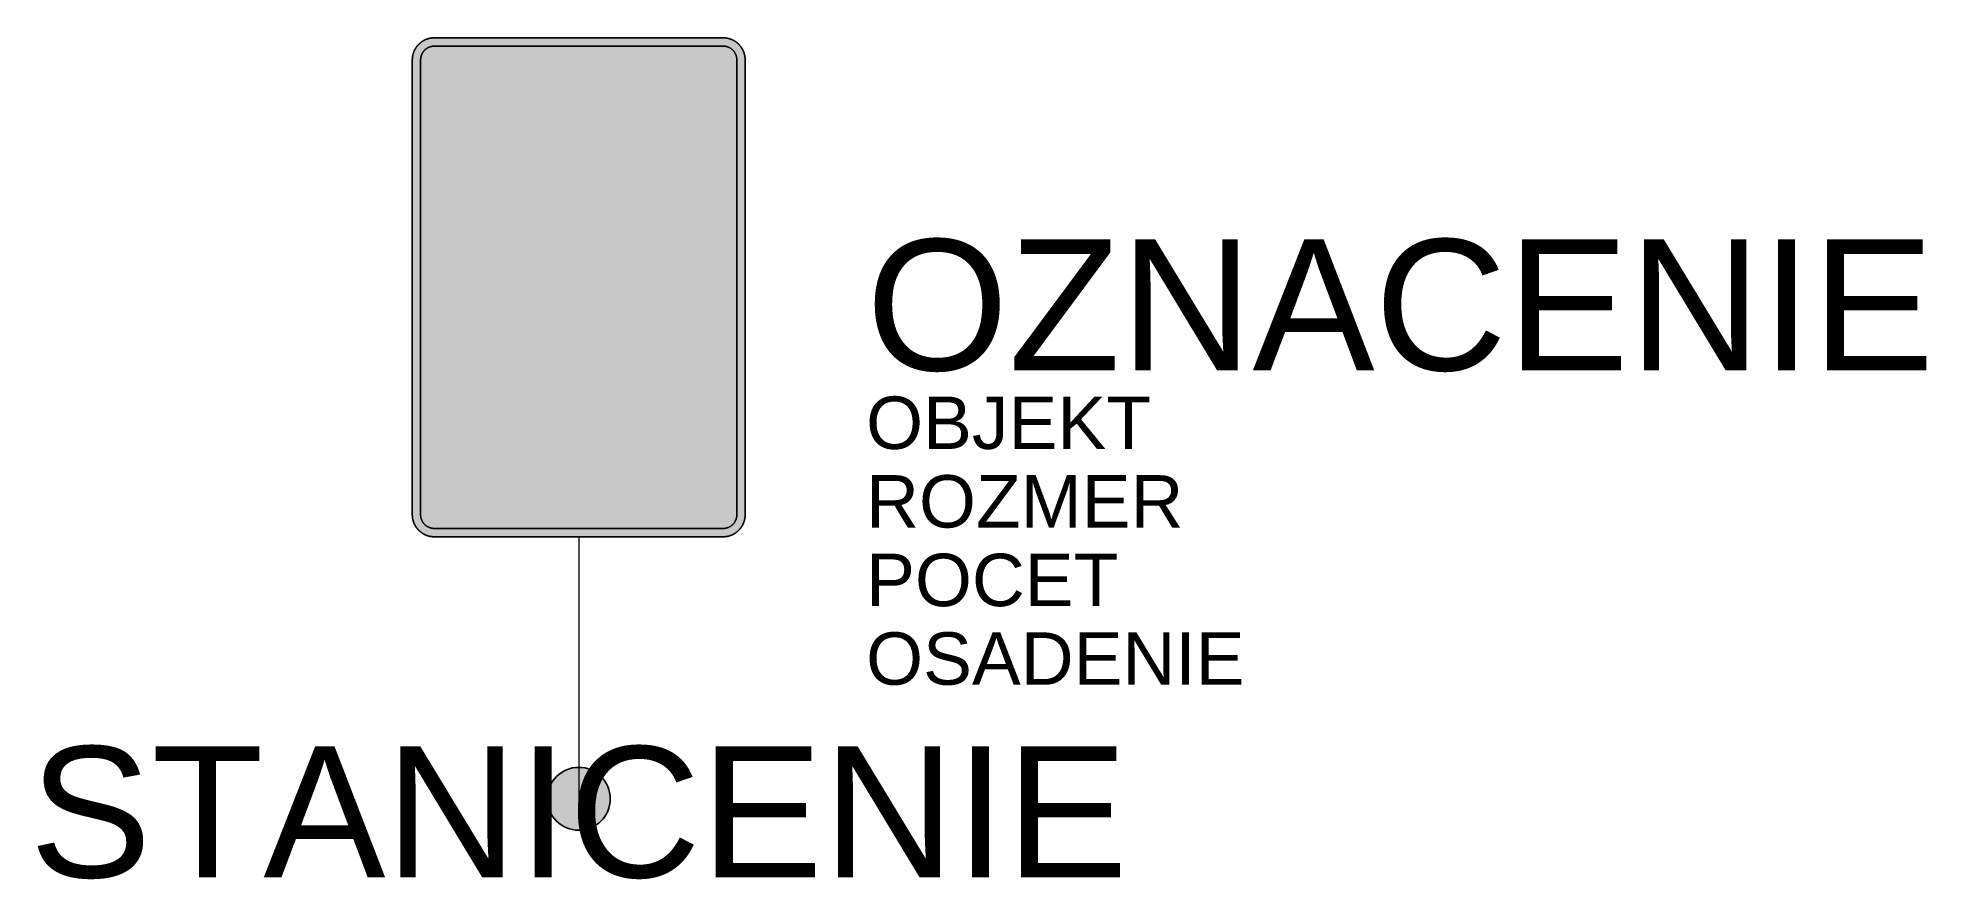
# Model space of a CAD drawing. Header units: metres. Extents: x -10.3 to 25.7, y -1.5 to 14.5.
import ezdxf
from ezdxf.enums import TextEntityAlignment as Align

# ---------------------------------------------------------------- set-up
doc = ezdxf.new("R2010")
doc.units = ezdxf.units.M
doc.layers.get('Defpoints').update_dxf_attribs({"color": 140, "lineweight": 5})
doc.styles.get("Standard").update_dxf_attribs({"font": 'arial.ttf'})

msp = doc.modelspace()

# ---------------------------------------------------------------- hatches: boundary and pattern name
at = {"true_color": 0xf1efea}
msp.add_hatch(color=7, dxfattribs=at).paths.add_polyline_path([(-2.752, 5), (-2.757, 5), (-2.762, 5), (-2.767, 5), (-2.773, 5), (-2.778, 5.001), (-2.783, 5.001), (-2.788, 5.002), (-2.793, 5.002), (-2.799, 5.003), (-2.804, 5.003), (-2.809, 5.004), (-2.814, 5.005), (-2.819, 5.005), (-2.824, 5.006), (-2.83, 5.007), (-2.835, 5.008), (-2.84, 5.009), (-2.845, 5.01), (-2.85, 5.012), (-2.855, 5.013), (-2.86, 5.014), (-2.865, 5.015), (-2.87, 5.017), (-2.875, 5.018), (-2.88, 5.02), (-2.885, 5.021), (-2.89, 5.023), (-2.894, 5.025), (-2.899, 5.027), (-2.904, 5.028), (-2.909, 5.03), (-2.914, 5.032), (-2.918, 5.034), (-2.923, 5.036), (-2.928, 5.038), (-2.933, 5.041), (-2.937, 5.043), (-2.942, 5.045), (-2.946, 5.047), (-2.951, 5.05), (-2.956, 5.052), (-2.96, 5.055), (-2.965, 5.057), (-2.969, 5.06), (-2.973, 5.063), (-2.978, 5.065), (-2.982, 5.068), (-2.987, 5.071), (-2.991, 5.074), (-2.995, 5.077), (-2.999, 5.08), (-3.004, 5.083), (-3.008, 5.086), (-3.012, 5.089), (-3.016, 5.093), (-3.02, 5.096), (-3.024, 5.099), (-3.028, 5.103), (-3.032, 5.106), (-3.036, 5.109), (-3.04, 5.113), (-3.044, 5.117), (-3.047, 5.12), (-3.051, 5.124), (-3.055, 5.128), (-3.058, 5.131), (-3.062, 5.135), (-3.065, 5.139), (-3.069, 5.143), (-3.072, 5.147), (-3.076, 5.151), (-3.079, 5.155), (-3.082, 5.159), (-3.086, 5.163), (-3.089, 5.167), (-3.092, 5.171), (-3.095, 5.176), (-3.098, 5.18), (-3.101, 5.184), (-3.104, 5.188), (-3.107, 5.193), (-3.109, 5.197), (-3.112, 5.201), (-3.115, 5.206), (-3.118, 5.21), (-3.12, 5.215), (-3.123, 5.219), (-3.125, 5.224), (-3.128, 5.229), (-3.13, 5.233), (-3.132, 5.238), (-3.134, 5.242), (-3.137, 5.247), (-3.139, 5.252), (-3.141, 5.256), (-3.143, 5.261), (-3.145, 5.266), (-3.147, 5.271), (-3.148, 5.276), (-3.15, 5.281), (-3.152, 5.285), (-3.154, 5.29), (-3.155, 5.295), (-3.157, 5.3), (-3.158, 5.305), (-3.16, 5.31), (-3.161, 5.315), (-3.162, 5.32), (-3.164, 5.325), (-3.165, 5.33), (-3.166, 5.335), (-3.167, 5.34), (-3.168, 5.345), (-3.169, 5.351), (-3.17, 5.356), (-3.17, 5.361), (-3.171, 5.366), (-3.172, 5.371), (-3.172, 5.376), (-3.173, 5.381), (-3.173, 5.387), (-3.174, 5.392), (-3.174, 5.397), (-3.174, 5.402), (-3.175, 5.408), (-3.175, 5.413), (-3.175, 5.418), (-3.175, 5.423), (-3.175, 14.102), (-3.175, 14.107), (-3.175, 14.112), (-3.175, 14.117), (-3.174, 14.123), (-3.174, 14.128), (-3.174, 14.133), (-3.173, 14.138), (-3.173, 14.143), (-3.172, 14.149), (-3.172, 14.154), (-3.171, 14.159), (-3.17, 14.164), (-3.17, 14.169), (-3.169, 14.174), (-3.168, 14.18), (-3.167, 14.185), (-3.166, 14.19), (-3.165, 14.195), (-3.164, 14.2), (-3.162, 14.205), (-3.161, 14.21), (-3.16, 14.215), (-3.158, 14.22), (-3.157, 14.225), (-3.155, 14.23), (-3.154, 14.235), (-3.152, 14.239), (-3.15, 14.244), (-3.148, 14.249), (-3.147, 14.254), (-3.145, 14.259), (-3.143, 14.264), (-3.141, 14.268), (-3.139, 14.273), (-3.137, 14.278), (-3.134, 14.282), (-3.132, 14.287), (-3.13, 14.292), (-3.128, 14.296), (-3.125, 14.301), (-3.123, 14.305), (-3.12, 14.31), (-3.118, 14.315), (-3.115, 14.319), (-3.112, 14.323), (-3.109, 14.328), (-3.107, 14.332), (-3.104, 14.336), (-3.101, 14.341), (-3.098, 14.345), (-3.095, 14.349), (-3.092, 14.353), (-3.089, 14.358), (-3.086, 14.362), (-3.082, 14.366), (-3.079, 14.37), (-3.076, 14.374), (-3.072, 14.378), (-3.069, 14.382), (-3.065, 14.386), (-3.062, 14.39), (-3.058, 14.393), (-3.055, 14.397), (-3.051, 14.401), (-3.047, 14.405), (-3.044, 14.408), (-3.04, 14.412), (-3.036, 14.415), (-3.032, 14.419), (-3.028, 14.422), (-3.024, 14.426), (-3.02, 14.429), (-3.016, 14.432), (-3.012, 14.436), (-3.008, 14.439), (-3.004, 14.442), (-2.999, 14.445), (-2.995, 14.448), (-2.991, 14.451), (-2.987, 14.454), (-2.982, 14.457), (-2.978, 14.459), (-2.973, 14.462), (-2.969, 14.465), (-2.965, 14.468), (-2.96, 14.47), (-2.956, 14.473), (-2.951, 14.475), (-2.946, 14.478), (-2.942, 14.48), (-2.937, 14.482), (-2.933, 14.484), (-2.928, 14.487), (-2.923, 14.489), (-2.918, 14.491), (-2.914, 14.493), (-2.909, 14.495), (-2.904, 14.497), (-2.899, 14.498), (-2.894, 14.5), (-2.89, 14.502), (-2.885, 14.504), (-2.88, 14.505), (-2.875, 14.507), (-2.87, 14.508), (-2.865, 14.51), (-2.86, 14.511), (-2.855, 14.512), (-2.85, 14.513), (-2.845, 14.515), (-2.84, 14.516), (-2.835, 14.517), (-2.83, 14.518), (-2.824, 14.519), (-2.819, 14.52), (-2.814, 14.52), (-2.809, 14.521), (-2.804, 14.522), (-2.799, 14.522), (-2.793, 14.523), (-2.788, 14.523), (-2.783, 14.524), (-2.778, 14.524), (-2.773, 14.524), (-2.767, 14.525), (-2.762, 14.525), (-2.757, 14.525), (-2.752, 14.525), (2.752, 14.525), (2.757, 14.525), (2.762, 14.525), (2.767, 14.525), (2.773, 14.524), (2.778, 14.524), (2.783, 14.524), (2.788, 14.523), (2.793, 14.523), (2.799, 14.522), (2.804, 14.522), (2.809, 14.521), (2.814, 14.52), (2.819, 14.52), (2.824, 14.519), (2.83, 14.518), (2.835, 14.517), (2.84, 14.516), (2.845, 14.515), (2.85, 14.513), (2.855, 14.512), (2.86, 14.511), (2.865, 14.51), (2.87, 14.508), (2.875, 14.507), (2.88, 14.505), (2.885, 14.504), (2.89, 14.502), (2.894, 14.5), (2.899, 14.498), (2.904, 14.497), (2.909, 14.495), (2.914, 14.493), (2.918, 14.491), (2.923, 14.489), (2.928, 14.487), (2.933, 14.484), (2.937, 14.482), (2.942, 14.48), (2.946, 14.478), (2.951, 14.475), (2.956, 14.473), (2.96, 14.47), (2.965, 14.468), (2.969, 14.465), (2.973, 14.462), (2.978, 14.459), (2.982, 14.457), (2.987, 14.454), (2.991, 14.451), (2.995, 14.448), (2.999, 14.445), (3.003, 14.442), (3.008, 14.439), (3.012, 14.436), (3.016, 14.432), (3.02, 14.429), (3.024, 14.426), (3.028, 14.422), (3.032, 14.419), (3.036, 14.415), (3.04, 14.412), (3.043, 14.408), (3.047, 14.405), (3.051, 14.401), (3.055, 14.397), (3.058, 14.393), (3.062, 14.39), (3.065, 14.386), (3.069, 14.382), (3.072, 14.378), (3.076, 14.374), (3.079, 14.37), (3.082, 14.366), (3.086, 14.362), (3.089, 14.358), (3.092, 14.353), (3.095, 14.349), (3.098, 14.345), (3.101, 14.341), (3.104, 14.336), (3.107, 14.332), (3.109, 14.328), (3.112, 14.323), (3.115, 14.319), (3.118, 14.315), (3.12, 14.31), (3.123, 14.305), (3.125, 14.301), (3.128, 14.296), (3.13, 14.292), (3.132, 14.287), (3.134, 14.282), (3.137, 14.278), (3.139, 14.273), (3.141, 14.268), (3.143, 14.264), (3.145, 14.259), (3.147, 14.254), (3.148, 14.249), (3.15, 14.244), (3.152, 14.239), (3.154, 14.235), (3.155, 14.23), (3.157, 14.225), (3.158, 14.22), (3.16, 14.215), (3.161, 14.21), (3.162, 14.205), (3.163, 14.2), (3.165, 14.195), (3.166, 14.19), (3.167, 14.185), (3.168, 14.18), (3.169, 14.174), (3.17, 14.169), (3.17, 14.164), (3.171, 14.159), (3.172, 14.154), (3.172, 14.149), (3.173, 14.143), (3.173, 14.138), (3.174, 14.133), (3.174, 14.128), (3.174, 14.123), (3.175, 14.117), (3.175, 14.112), (3.175, 14.107), (3.175, 14.102), (3.175, 5.423), (3.175, 5.418), (3.175, 5.413), (3.175, 5.408), (3.174, 5.402), (3.174, 5.397), (3.174, 5.392), (3.173, 5.387), (3.173, 5.381), (3.172, 5.376), (3.172, 5.371), (3.171, 5.366), (3.17, 5.361), (3.17, 5.356), (3.169, 5.351), (3.168, 5.345), (3.167, 5.34), (3.166, 5.335), (3.165, 5.33), (3.163, 5.325), (3.162, 5.32), (3.161, 5.315), (3.16, 5.31), (3.158, 5.305), (3.157, 5.3), (3.155, 5.295), (3.154, 5.29), (3.152, 5.285), (3.15, 5.281), (3.148, 5.276), (3.147, 5.271), (3.145, 5.266), (3.143, 5.261), (3.141, 5.256), (3.139, 5.252), (3.137, 5.247), (3.134, 5.242), (3.132, 5.238), (3.13, 5.233), (3.128, 5.229), (3.125, 5.224), (3.123, 5.219), (3.12, 5.215), (3.118, 5.21), (3.115, 5.206), (3.112, 5.201), (3.109, 5.197), (3.107, 5.193), (3.104, 5.188), (3.101, 5.184), (3.098, 5.18), (3.095, 5.176), (3.092, 5.171), (3.089, 5.167), (3.086, 5.163), (3.082, 5.159), (3.079, 5.155), (3.076, 5.151), (3.072, 5.147), (3.069, 5.143), (3.065, 5.139), (3.062, 5.135), (3.058, 5.131), (3.055, 5.128), (3.051, 5.124), (3.047, 5.12), (3.043, 5.117), (3.04, 5.113), (3.036, 5.109), (3.032, 5.106), (3.028, 5.103), (3.024, 5.099), (3.02, 5.096), (3.016, 5.093), (3.012, 5.089), (3.008, 5.086), (3.003, 5.083), (2.999, 5.08), (2.995, 5.077), (2.991, 5.074), (2.987, 5.071), (2.982, 5.068), (2.978, 5.065), (2.973, 5.063), (2.969, 5.06), (2.965, 5.057), (2.96, 5.055), (2.956, 5.052), (2.951, 5.05), (2.946, 5.047), (2.942, 5.045), (2.937, 5.043), (2.933, 5.041), (2.928, 5.038), (2.923, 5.036), (2.918, 5.034), (2.914, 5.032), (2.909, 5.03), (2.904, 5.028), (2.899, 5.027), (2.894, 5.025), (2.89, 5.023), (2.885, 5.021), (2.88, 5.02), (2.875, 5.018), (2.87, 5.017), (2.865, 5.015), (2.86, 5.014), (2.855, 5.013), (2.85, 5.012), (2.845, 5.01), (2.84, 5.009), (2.835, 5.008), (2.83, 5.007), (2.824, 5.006), (2.819, 5.005), (2.814, 5.005), (2.809, 5.004), (2.804, 5.003), (2.799, 5.003), (2.793, 5.002), (2.788, 5.002), (2.783, 5.001), (2.778, 5.001), (2.773, 5), (2.767, 5), (2.762, 5), (2.757, 5), (2.752, 5)])
at = {"true_color": 0x9b9b9b}
msp.add_hatch(color=253, dxfattribs=at).paths.add_polyline_path([(-2.752, 5.159), (-2.759, 5.159), (-2.765, 5.159), (-2.772, 5.159), (-2.779, 5.16), (-2.785, 5.161), (-2.792, 5.162), (-2.799, 5.163), (-2.805, 5.164), (-2.811, 5.166), (-2.818, 5.167), (-2.824, 5.169), (-2.83, 5.171), (-2.837, 5.173), (-2.843, 5.175), (-2.849, 5.177), (-2.855, 5.18), (-2.861, 5.182), (-2.866, 5.185), (-2.872, 5.188), (-2.878, 5.191), (-2.883, 5.194), (-2.889, 5.197), (-2.894, 5.2), (-2.9, 5.204), (-2.905, 5.207), (-2.91, 5.211), (-2.915, 5.215), (-2.92, 5.219), (-2.925, 5.223), (-2.93, 5.227), (-2.934, 5.232), (-2.939, 5.236), (-2.943, 5.241), (-2.947, 5.245), (-2.952, 5.25), (-2.956, 5.255), (-2.96, 5.26), (-2.964, 5.265), (-2.967, 5.27), (-2.971, 5.275), (-2.975, 5.281), (-2.978, 5.286), (-2.981, 5.292), (-2.984, 5.297), (-2.987, 5.303), (-2.99, 5.309), (-2.993, 5.314), (-2.996, 5.32), (-2.998, 5.326), (-3, 5.332), (-3.002, 5.338), (-3.004, 5.345), (-3.006, 5.351), (-3.008, 5.357), (-3.01, 5.364), (-3.011, 5.37), (-3.012, 5.376), (-3.013, 5.383), (-3.014, 5.39), (-3.015, 5.396), (-3.015, 5.403), (-3.016, 5.41), (-3.016, 5.417), (-3.016, 5.423), (-3.016, 14.102), (-3.016, 14.108), (-3.016, 14.115), (-3.015, 14.122), (-3.015, 14.129), (-3.014, 14.135), (-3.013, 14.142), (-3.012, 14.148), (-3.011, 14.155), (-3.01, 14.161), (-3.008, 14.168), (-3.006, 14.174), (-3.004, 14.18), (-3.002, 14.187), (-3, 14.193), (-2.998, 14.199), (-2.996, 14.205), (-2.993, 14.211), (-2.99, 14.216), (-2.987, 14.222), (-2.984, 14.228), (-2.981, 14.233), (-2.978, 14.239), (-2.975, 14.244), (-2.971, 14.25), (-2.967, 14.255), (-2.964, 14.26), (-2.96, 14.265), (-2.956, 14.27), (-2.952, 14.275), (-2.947, 14.28), (-2.943, 14.284), (-2.939, 14.289), (-2.934, 14.293), (-2.93, 14.297), (-2.925, 14.302), (-2.92, 14.306), (-2.915, 14.31), (-2.91, 14.314), (-2.905, 14.317), (-2.9, 14.321), (-2.894, 14.325), (-2.889, 14.328), (-2.883, 14.331), (-2.878, 14.334), (-2.872, 14.337), (-2.866, 14.34), (-2.861, 14.343), (-2.855, 14.345), (-2.849, 14.348), (-2.843, 14.35), (-2.837, 14.352), (-2.83, 14.354), (-2.824, 14.356), (-2.818, 14.358), (-2.811, 14.359), (-2.805, 14.361), (-2.799, 14.362), (-2.792, 14.363), (-2.785, 14.364), (-2.779, 14.365), (-2.772, 14.365), (-2.765, 14.366), (-2.759, 14.366), (-2.752, 14.366), (2.752, 14.366), (2.758, 14.366), (2.765, 14.366), (2.772, 14.365), (2.779, 14.365), (2.785, 14.364), (2.792, 14.363), (2.799, 14.362), (2.805, 14.361), (2.811, 14.359), (2.818, 14.358), (2.824, 14.356), (2.83, 14.354), (2.837, 14.352), (2.843, 14.35), (2.849, 14.348), (2.855, 14.345), (2.861, 14.343), (2.866, 14.34), (2.872, 14.337), (2.878, 14.334), (2.883, 14.331), (2.889, 14.328), (2.894, 14.325), (2.9, 14.321), (2.905, 14.317), (2.91, 14.314), (2.915, 14.31), (2.92, 14.306), (2.925, 14.302), (2.93, 14.297), (2.934, 14.293), (2.939, 14.289), (2.943, 14.284), (2.947, 14.28), (2.952, 14.275), (2.956, 14.27), (2.96, 14.265), (2.964, 14.26), (2.967, 14.255), (2.971, 14.25), (2.975, 14.244), (2.978, 14.239), (2.981, 14.233), (2.984, 14.228), (2.987, 14.222), (2.99, 14.216), (2.993, 14.211), (2.995, 14.205), (2.998, 14.199), (3, 14.193), (3.002, 14.187), (3.004, 14.18), (3.006, 14.174), (3.008, 14.168), (3.009, 14.161), (3.011, 14.155), (3.012, 14.148), (3.013, 14.142), (3.014, 14.135), (3.015, 14.129), (3.015, 14.122), (3.016, 14.115), (3.016, 14.108), (3.016, 14.102), (3.016, 5.423), (3.016, 5.417), (3.016, 5.41), (3.015, 5.403), (3.015, 5.396), (3.014, 5.39), (3.013, 5.383), (3.012, 5.376), (3.011, 5.37), (3.009, 5.364), (3.008, 5.357), (3.006, 5.351), (3.004, 5.345), (3.002, 5.338), (3, 5.332), (2.998, 5.326), (2.995, 5.32), (2.993, 5.314), (2.99, 5.309), (2.987, 5.303), (2.984, 5.297), (2.981, 5.292), (2.978, 5.286), (2.975, 5.281), (2.971, 5.275), (2.967, 5.27), (2.964, 5.265), (2.96, 5.26), (2.956, 5.255), (2.952, 5.25), (2.947, 5.245), (2.943, 5.241), (2.939, 5.236), (2.934, 5.232), (2.93, 5.227), (2.925, 5.223), (2.92, 5.219), (2.915, 5.215), (2.91, 5.211), (2.905, 5.207), (2.9, 5.204), (2.894, 5.2), (2.889, 5.197), (2.883, 5.194), (2.878, 5.191), (2.872, 5.188), (2.866, 5.185), (2.861, 5.182), (2.855, 5.18), (2.849, 5.177), (2.843, 5.175), (2.837, 5.173), (2.83, 5.171), (2.824, 5.169), (2.818, 5.167), (2.811, 5.166), (2.805, 5.164), (2.799, 5.163), (2.792, 5.162), (2.785, 5.161), (2.779, 5.16), (2.772, 5.159), (2.765, 5.159), (2.758, 5.159), (2.752, 5.159)])
at = {"true_color": 0xf1efea}
h = msp.add_hatch(color=7, dxfattribs=at)
h.paths.add_polyline_path([(-1.482, 9.128), (-1.482, 13.573), (0.344, 13.573), (0.361, 13.572), (0.377, 13.572), (0.394, 13.572), (0.411, 13.571), (0.427, 13.57), (0.444, 13.569), (0.461, 13.567), (0.477, 13.566), (0.494, 13.564), (0.51, 13.562), (0.527, 13.56), (0.543, 13.558), (0.56, 13.555), (0.576, 13.552), (0.592, 13.549), (0.608, 13.546), (0.625, 13.543), (0.641, 13.539), (0.657, 13.536), (0.673, 13.532), (0.689, 13.528), (0.705, 13.523), (0.721, 13.519), (0.736, 13.514), (0.752, 13.509), (0.768, 13.504), (0.783, 13.499), (0.799, 13.493), (0.814, 13.488), (0.83, 13.482), (0.845, 13.476), (0.86, 13.47), (0.876, 13.463), (0.891, 13.457), (0.906, 13.45), (0.92, 13.443), (0.935, 13.436), (0.95, 13.429), (0.965, 13.421), (0.979, 13.413), (0.994, 13.406), (1.008, 13.398), (1.023, 13.389), (1.037, 13.381), (1.051, 13.372), (1.065, 13.364), (1.079, 13.355), (1.093, 13.346), (1.106, 13.337), (1.12, 13.327), (1.133, 13.317), (1.147, 13.308), (1.16, 13.298), (1.173, 13.288), (1.186, 13.277), (1.199, 13.267), (1.212, 13.256), (1.225, 13.245), (1.237, 13.234), (1.25, 13.223), (1.262, 13.212), (1.274, 13.201), (1.286, 13.189), (1.298, 13.177), (1.31, 13.165), (1.322, 13.153), (1.333, 13.141), (1.344, 13.129), (1.355, 13.116), (1.366, 13.104), (1.377, 13.091), (1.388, 13.078), (1.398, 13.065), (1.408, 13.052), (1.419, 13.039), (1.429, 13.026), (1.438, 13.013), (1.448, 12.999), (1.457, 12.985), (1.467, 12.972), (1.476, 12.958), (1.485, 12.944), (1.493, 12.93), (1.502, 12.916), (1.51, 12.902), (1.519, 12.887), (1.527, 12.873), (1.534, 12.859), (1.542, 12.844), (1.55, 12.829), (1.557, 12.814), (1.564, 12.8), (1.571, 12.785), (1.578, 12.77), (1.584, 12.755), (1.591, 12.739), (1.597, 12.724), (1.603, 12.709), (1.609, 12.694), (1.614, 12.678), (1.62, 12.663), (1.625, 12.647), (1.63, 12.631), (1.635, 12.616), (1.64, 12.6), (1.644, 12.584), (1.649, 12.568), (1.653, 12.552), (1.657, 12.536), (1.66, 12.52), (1.664, 12.504), (1.667, 12.488), (1.67, 12.471), (1.673, 12.455), (1.676, 12.439), (1.679, 12.422), (1.681, 12.406), (1.683, 12.389), (1.685, 12.373), (1.687, 12.356), (1.688, 12.34), (1.69, 12.323), (1.691, 12.307), (1.692, 12.29), (1.692, 12.273), (1.693, 12.257), (1.693, 12.24), (1.693, 12.223), (1.693, 12.206), (1.693, 12.19), (1.692, 12.173), (1.692, 12.156), (1.691, 12.139), (1.69, 12.123), (1.688, 12.106), (1.687, 12.09), (1.685, 12.073), (1.683, 12.057), (1.681, 12.04), (1.679, 12.024), (1.676, 12.007), (1.673, 11.991), (1.67, 11.975), (1.667, 11.959), (1.664, 11.942), (1.66, 11.926), (1.657, 11.91), (1.653, 11.894), (1.649, 11.878), (1.644, 11.862), (1.64, 11.846), (1.635, 11.831), (1.63, 11.815), (1.625, 11.799), (1.62, 11.784), (1.614, 11.768), (1.609, 11.753), (1.603, 11.737), (1.597, 11.722), (1.591, 11.707), (1.584, 11.691), (1.578, 11.676), (1.571, 11.661), (1.564, 11.647), (1.557, 11.632), (1.55, 11.617), (1.542, 11.602), (1.534, 11.588), (1.527, 11.573), (1.519, 11.559), (1.51, 11.545), (1.502, 11.53), (1.493, 11.516), (1.485, 11.502), (1.476, 11.488), (1.467, 11.474), (1.457, 11.461), (1.448, 11.447), (1.438, 11.434), (1.429, 11.42), (1.419, 11.407), (1.408, 11.394), (1.398, 11.381), (1.388, 11.368), (1.377, 11.355), (1.366, 11.342), (1.355, 11.33), (1.344, 11.317), (1.333, 11.305), (1.322, 11.293), (1.31, 11.281), (1.298, 11.269), (1.286, 11.257), (1.274, 11.246), (1.262, 11.234), (1.25, 11.223), (1.237, 11.212), (1.225, 11.201), (1.212, 11.19), (1.199, 11.179), (1.186, 11.169), (1.173, 11.159), (1.16, 11.148), (1.147, 11.138), (1.133, 11.129), (1.12, 11.119), (1.106, 11.11), (1.093, 11.1), (1.079, 11.091), (1.065, 11.082), (1.051, 11.074), (1.037, 11.065), (1.023, 11.057), (1.008, 11.049), (0.994, 11.041), (0.979, 11.033), (0.965, 11.025), (0.95, 11.018), (0.935, 11.01), (0.92, 11.003), (0.906, 10.996), (0.891, 10.989), (0.876, 10.983), (0.86, 10.976), (0.845, 10.97), (0.83, 10.964), (0.814, 10.958), (0.799, 10.953), (0.783, 10.947), (0.768, 10.942), (0.752, 10.937), (0.736, 10.932), (0.721, 10.927), (0.705, 10.923), (0.689, 10.919), (0.673, 10.914), (0.657, 10.91), (0.641, 10.907), (0.625, 10.903), (0.608, 10.9), (0.592, 10.897), (0.576, 10.894), (0.56, 10.891), (0.543, 10.889), (0.527, 10.886), (0.51, 10.884), (0.494, 10.882), (0.477, 10.88), (0.461, 10.879), (0.444, 10.877), (0.427, 10.876), (0.411, 10.875), (0.394, 10.875), (0.377, 10.874), (0.361, 10.874), (0.344, 10.874), (-0.807, 10.874), (-0.807, 9.128)])
h.paths.add_polyline_path([(-0.807, 11.509), (0.304, 11.509), (0.313, 11.509), (0.322, 11.509), (0.331, 11.509), (0.34, 11.51), (0.348, 11.51), (0.357, 11.511), (0.366, 11.511), (0.375, 11.512), (0.384, 11.513), (0.392, 11.514), (0.401, 11.515), (0.41, 11.517), (0.418, 11.518), (0.427, 11.519), (0.436, 11.521), (0.444, 11.523), (0.453, 11.524), (0.461, 11.526), (0.47, 11.528), (0.478, 11.53), (0.487, 11.532), (0.495, 11.535), (0.504, 11.537), (0.512, 11.54), (0.52, 11.542), (0.529, 11.545), (0.537, 11.548), (0.545, 11.551), (0.553, 11.554), (0.561, 11.557), (0.57, 11.56), (0.578, 11.563), (0.586, 11.566), (0.594, 11.57), (0.602, 11.574), (0.61, 11.577), (0.617, 11.581), (0.625, 11.585), (0.633, 11.589), (0.641, 11.593), (0.648, 11.597), (0.656, 11.601), (0.664, 11.606), (0.671, 11.61), (0.678, 11.615), (0.686, 11.619), (0.693, 11.624), (0.701, 11.629), (0.708, 11.634), (0.715, 11.639), (0.722, 11.644), (0.729, 11.649), (0.736, 11.654), (0.743, 11.659), (0.75, 11.665), (0.757, 11.67), (0.764, 11.676), (0.771, 11.682), (0.777, 11.688), (0.784, 11.693), (0.79, 11.699), (0.797, 11.706), (0.803, 11.712), (0.809, 11.718), (0.816, 11.724), (0.822, 11.731), (0.828, 11.737), (0.834, 11.744), (0.84, 11.75), (0.846, 11.757), (0.851, 11.764), (0.857, 11.77), (0.862, 11.777), (0.868, 11.784), (0.873, 11.791), (0.878, 11.798), (0.884, 11.805), (0.889, 11.812), (0.894, 11.82), (0.899, 11.827), (0.903, 11.834), (0.908, 11.841), (0.913, 11.849), (0.917, 11.856), (0.922, 11.864), (0.926, 11.871), (0.93, 11.879), (0.935, 11.887), (0.939, 11.894), (0.943, 11.902), (0.946, 11.91), (0.95, 11.918), (0.954, 11.926), (0.957, 11.934), (0.961, 11.942), (0.964, 11.95), (0.968, 11.958), (0.971, 11.966), (0.974, 11.974), (0.977, 11.982), (0.98, 11.99), (0.982, 11.999), (0.985, 12.007), (0.988, 12.015), (0.99, 12.024), (0.993, 12.032), (0.995, 12.04), (0.997, 12.049), (0.999, 12.057), (1.001, 12.066), (1.003, 12.074), (1.005, 12.083), (1.006, 12.092), (1.008, 12.1), (1.009, 12.109), (1.011, 12.118), (1.012, 12.126), (1.013, 12.135), (1.014, 12.144), (1.015, 12.153), (1.016, 12.161), (1.017, 12.17), (1.017, 12.179), (1.018, 12.188), (1.018, 12.196), (1.018, 12.205), (1.019, 12.214), (1.019, 12.223), (1.019, 12.232), (1.018, 12.241), (1.018, 12.25), (1.018, 12.259), (1.017, 12.267), (1.017, 12.276), (1.016, 12.285), (1.015, 12.294), (1.014, 12.302), (1.013, 12.311), (1.012, 12.32), (1.011, 12.329), (1.009, 12.337), (1.008, 12.346), (1.006, 12.355), (1.005, 12.363), (1.003, 12.372), (1.001, 12.38), (0.999, 12.389), (0.997, 12.397), (0.995, 12.406), (0.993, 12.414), (0.99, 12.422), (0.988, 12.431), (0.985, 12.439), (0.982, 12.447), (0.98, 12.456), (0.977, 12.464), (0.974, 12.472), (0.971, 12.48), (0.968, 12.488), (0.964, 12.496), (0.961, 12.504), (0.957, 12.512), (0.954, 12.52), (0.95, 12.528), (0.946, 12.536), (0.943, 12.544), (0.939, 12.552), (0.935, 12.559), (0.93, 12.567), (0.926, 12.575), (0.922, 12.582), (0.917, 12.59), (0.913, 12.597), (0.908, 12.605), (0.903, 12.612), (0.899, 12.619), (0.894, 12.627), (0.889, 12.634), (0.884, 12.641), (0.878, 12.648), (0.873, 12.655), (0.868, 12.662), (0.862, 12.669), (0.857, 12.676), (0.851, 12.683), (0.846, 12.689), (0.84, 12.696), (0.834, 12.703), (0.828, 12.709), (0.822, 12.715), (0.816, 12.722), (0.809, 12.728), (0.803, 12.734), (0.797, 12.741), (0.79, 12.747), (0.784, 12.753), (0.777, 12.759), (0.771, 12.764), (0.764, 12.77), (0.757, 12.776), (0.75, 12.781), (0.743, 12.787), (0.736, 12.792), (0.729, 12.797), (0.722, 12.802), (0.715, 12.808), (0.708, 12.812), (0.701, 12.817), (0.693, 12.822), (0.686, 12.827), (0.678, 12.832), (0.671, 12.836), (0.664, 12.841), (0.656, 12.845), (0.648, 12.849), (0.641, 12.853), (0.633, 12.857), (0.625, 12.861), (0.617, 12.865), (0.61, 12.869), (0.602, 12.873), (0.594, 12.876), (0.586, 12.88), (0.578, 12.883), (0.57, 12.886), (0.561, 12.89), (0.553, 12.893), (0.545, 12.896), (0.537, 12.899), (0.529, 12.901), (0.52, 12.904), (0.512, 12.907), (0.504, 12.909), (0.495, 12.911), (0.487, 12.914), (0.478, 12.916), (0.47, 12.918), (0.461, 12.92), (0.453, 12.922), (0.444, 12.924), (0.436, 12.925), (0.427, 12.927), (0.418, 12.928), (0.41, 12.93), (0.401, 12.931), (0.392, 12.932), (0.384, 12.933), (0.375, 12.934), (0.366, 12.935), (0.357, 12.935), (0.348, 12.936), (0.34, 12.937), (0.331, 12.937), (0.322, 12.937), (0.313, 12.937), (0.304, 12.937), (-0.807, 12.938)], flags=16)
h = msp.add_hatch(color=7, dxfattribs=at)
h.paths.add_polyline_path([(-2.117, 5.741), (-2.117, 6.164), (0, 6.164), (0, 5.952), (2.117, 5.952), (2.117, 5.741)])
h.paths.add_polyline_path([(-1.754, 7.33), (-1.754, 7.332), (-1.754, 7.334), (-1.753, 7.336), (-1.753, 7.338), (-1.753, 7.34), (-1.753, 7.342), (-1.752, 7.344), (-1.752, 7.346), (-1.751, 7.347), (-1.751, 7.349), (-1.751, 7.351), (-1.75, 7.353), (-1.75, 7.355), (-1.749, 7.357), (-1.749, 7.359), (-1.748, 7.361), (-1.748, 7.363), (-1.747, 7.365), (-1.747, 7.367), (-1.746, 7.369), (-1.745, 7.371), (-1.745, 7.372), (-1.744, 7.374), (-1.744, 7.376), (-1.743, 7.378), (-1.742, 7.38), (-1.741, 7.382), (-1.741, 7.384), (-1.74, 7.386), (-1.739, 7.387), (-1.738, 7.389), (-1.738, 7.391), (-1.737, 7.393), (-1.736, 7.395), (-1.735, 7.396), (-1.734, 7.398), (-1.733, 7.4), (-1.732, 7.402), (-1.731, 7.403), (-1.73, 7.405), (-1.73, 7.407), (-1.729, 7.409), (-1.727, 7.41), (-1.726, 7.412), (-1.725, 7.414), (-1.724, 7.415), (-1.723, 7.417), (-1.722, 7.419), (-1.721, 7.42), (-1.72, 7.422), (-1.719, 7.424), (-1.718, 7.425), (-1.716, 7.427), (-1.715, 7.429), (-1.714, 7.43), (-1.713, 7.432), (-1.712, 7.433), (-1.71, 7.435), (-1.709, 7.436), (-1.708, 7.438), (-1.707, 7.439), (-1.705, 7.441), (-1.704, 7.443), (-1.702, 7.444), (-1.658, 7.493), (-1.656, 7.494), (-1.655, 7.496), (-1.653, 7.497), (-1.652, 7.499), (-1.65, 7.5), (-1.649, 7.502), (-1.647, 7.504), (-1.646, 7.505), (-1.645, 7.507), (-1.643, 7.509), (-1.642, 7.51), (-1.64, 7.512), (-1.639, 7.514), (-1.637, 7.515), (-1.636, 7.517), (-1.635, 7.519), (-1.633, 7.52), (-1.632, 7.522), (-1.631, 7.524), (-1.629, 7.525), (-1.628, 7.527), (-1.627, 7.529), (-1.625, 7.531), (-1.624, 7.532), (-1.623, 7.534), (-1.621, 7.536), (-1.62, 7.537), (-1.619, 7.539), (-1.617, 7.541), (-1.616, 7.543), (-1.615, 7.544), (-1.613, 7.546), (-1.612, 7.548), (-1.611, 7.55), (-1.61, 7.551), (-1.608, 7.553), (-1.607, 7.555), (-1.606, 7.557), (-1.605, 7.558), (-1.603, 7.56), (-1.602, 7.562), (-1.601, 7.564), (-1.6, 7.566), (-1.599, 7.567), (-1.597, 7.569), (-1.596, 7.571), (-1.595, 7.573), (-1.594, 7.575), (-1.593, 7.576), (-1.592, 7.578), (-1.59, 7.58), (-1.589, 7.582), (-1.588, 7.584), (-1.587, 7.586), (-1.586, 7.588), (-1.585, 7.589), (-1.584, 7.591), (-1.583, 7.593), (-1.581, 7.595), (-1.58, 7.597), (-1.579, 7.599), (-1.578, 7.601), (-1.577, 7.602), (-1.576, 7.604), (-1.254, 8.176), (-1.253, 8.178), (-1.251, 8.18), (-1.25, 8.183), (-1.248, 8.185), (-1.247, 8.187), (-1.245, 8.19), (-1.244, 8.192), (-1.242, 8.194), (-1.24, 8.196), (-1.238, 8.198), (-1.237, 8.201), (-1.235, 8.203), (-1.233, 8.205), (-1.231, 8.207), (-1.229, 8.209), (-1.228, 8.211), (-1.226, 8.213), (-1.224, 8.214), (-1.222, 8.216), (-1.22, 8.218), (-1.218, 8.22), (-1.216, 8.222), (-1.213, 8.223), (-1.211, 8.225), (-1.209, 8.227), (-1.207, 8.228), (-1.205, 8.23), (-1.203, 8.231), (-1.2, 8.233), (-1.198, 8.234), (-1.196, 8.236), (-1.193, 8.237), (-1.191, 8.238), (-1.189, 8.24), (-1.186, 8.241), (-1.184, 8.242), (-1.181, 8.243), (-1.179, 8.245), (-1.177, 8.246), (-1.174, 8.247), (-1.172, 8.248), (-1.169, 8.249), (-1.166, 8.25), (-1.164, 8.251), (-1.161, 8.251), (-1.159, 8.252), (-1.156, 8.253), (-1.154, 8.254), (-1.151, 8.254), (-1.148, 8.255), (-1.146, 8.256), (-1.143, 8.256), (-1.14, 8.257), (-1.138, 8.257), (-1.135, 8.258), (-1.132, 8.258), (-1.129, 8.259), (-1.127, 8.259), (-1.124, 8.259), (-1.121, 8.259), (-1.118, 8.259), (-1.116, 8.26), (-1.113, 8.26), (-1.11, 8.26), (-1.11, 8.26), (-1.109, 8.26), (-1.109, 8.26), (-1.109, 8.26), (-1.109, 8.26), (-1.108, 8.26), (-1.108, 8.26), (-1.108, 8.26), (-1.108, 8.26), (-1.107, 8.26), (-1.107, 8.26), (-1.107, 8.26), (-1.107, 8.26), (-1.106, 8.26), (-1.106, 8.26), (-1.106, 8.26), (-1.105, 8.26), (-1.105, 8.26), (-1.105, 8.26), (-1.105, 8.26), (-1.104, 8.26), (-1.104, 8.26), (-1.104, 8.26), (-1.104, 8.26), (-1.103, 8.26), (-1.103, 8.26), (-1.103, 8.26), (-1.103, 8.26), (-1.102, 8.259), (-1.102, 8.259), (-1.102, 8.259), (-1.101, 8.259), (-1.101, 8.259), (-1.101, 8.259), (-1.101, 8.259), (-1.1, 8.259), (-1.1, 8.259), (-1.1, 8.259), (-1.1, 8.259), (-1.099, 8.259), (-1.099, 8.259), (-1.099, 8.259), (-1.099, 8.259), (-1.098, 8.259), (-1.098, 8.259), (-1.098, 8.259), (-1.098, 8.259), (-1.097, 8.259), (-1.097, 8.259), (-1.097, 8.259), (-1.096, 8.259), (-1.096, 8.259), (-1.096, 8.259), (-1.096, 8.259), (-1.095, 8.259), (-1.095, 8.259), (-1.095, 8.259), (-1.095, 8.259), (-1.094, 8.259), (-1.094, 8.259), (-1.094, 8.259), (-1.094, 8.259), (-1.093, 8.259), (-1.093, 8.259), (0.552, 8.089), (0.555, 8.089), (0.558, 8.088), (0.561, 8.088), (0.564, 8.087), (0.567, 8.087), (0.57, 8.086), (0.573, 8.085), (0.576, 8.085), (0.579, 8.084), (0.582, 8.083), (0.585, 8.082), (0.587, 8.081), (0.59, 8.08), (0.593, 8.079), (0.596, 8.078), (0.599, 8.077), (0.601, 8.076), (0.604, 8.075), (0.607, 8.073), (0.61, 8.072), (0.612, 8.071), (0.615, 8.069), (0.617, 8.068), (0.62, 8.066), (0.622, 8.065), (0.625, 8.063), (0.627, 8.062), (0.63, 8.06), (0.632, 8.058), (0.635, 8.056), (0.637, 8.055), (0.639, 8.053), (0.642, 8.051), (0.644, 8.049), (0.646, 8.047), (0.648, 8.045), (0.65, 8.043), (0.652, 8.041), (0.654, 8.039), (0.657, 8.037), (0.659, 8.034), (0.66, 8.032), (0.662, 8.03), (0.664, 8.028), (0.666, 8.025), (0.668, 8.023), (0.67, 8.02), (0.671, 8.018), (0.673, 8.015), (0.675, 8.013), (0.676, 8.01), (0.678, 8.008), (0.679, 8.005), (0.681, 8.003), (0.682, 8), (0.683, 7.997), (0.685, 7.995), (0.686, 7.992), (0.687, 7.989), (0.688, 7.986), (0.69, 7.983), (0.691, 7.98), (0.692, 7.978), (0.693, 7.975), (0.891, 7.35), (0.892, 7.348), (0.892, 7.346), (0.893, 7.344), (0.894, 7.341), (0.894, 7.339), (0.895, 7.337), (0.896, 7.335), (0.897, 7.333), (0.897, 7.331), (0.898, 7.329), (0.899, 7.327), (0.899, 7.325), (0.9, 7.323), (0.901, 7.321), (0.902, 7.319), (0.903, 7.317), (0.903, 7.315), (0.904, 7.313), (0.905, 7.311), (0.906, 7.309), (0.906, 7.307), (0.907, 7.305), (0.908, 7.303), (0.909, 7.301), (0.91, 7.299), (0.911, 7.297), (0.912, 7.295), (0.912, 7.293), (0.913, 7.291), (0.914, 7.289), (0.915, 7.287), (0.916, 7.285), (0.917, 7.283), (0.918, 7.281), (0.919, 7.279), (0.92, 7.277), (0.92, 7.275), (0.921, 7.273), (0.922, 7.271), (0.923, 7.269), (0.924, 7.267), (0.925, 7.265), (0.926, 7.263), (0.927, 7.262), (0.928, 7.26), (0.929, 7.258), (0.93, 7.256), (0.931, 7.254), (0.932, 7.252), (0.933, 7.25), (0.934, 7.248), (0.935, 7.246), (0.936, 7.244), (0.937, 7.242), (0.938, 7.24), (0.939, 7.239), (0.94, 7.237), (0.941, 7.235), (0.943, 7.233), (0.944, 7.231), (0.945, 7.229), (0.946, 7.227), (0.947, 7.225), (0.948, 7.224), (0.982, 7.167), (0.983, 7.165), (0.984, 7.164), (0.985, 7.162), (0.985, 7.161), (0.986, 7.16), (0.987, 7.158), (0.988, 7.157), (0.989, 7.155), (0.989, 7.154), (0.99, 7.152), (0.991, 7.151), (0.992, 7.149), (0.992, 7.148), (0.993, 7.146), (0.994, 7.144), (0.994, 7.143), (0.995, 7.141), (0.996, 7.14), (0.996, 7.138), (0.997, 7.137), (0.997, 7.135), (0.998, 7.134), (0.999, 7.132), (0.999, 7.13), (1, 7.129), (1, 7.127), (1.001, 7.126), (1.001, 7.124), (1.002, 7.123), (1.002, 7.121), (1.003, 7.119), (1.003, 7.118), (1.004, 7.116), (1.004, 7.114), (1.004, 7.113), (1.005, 7.111), (1.005, 7.11), (1.006, 7.108), (1.006, 7.106), (1.006, 7.105), (1.007, 7.103), (1.007, 7.101), (1.007, 7.1), (1.008, 7.098), (1.008, 7.096), (1.008, 7.095), (1.008, 7.093), (1.009, 7.092), (1.009, 7.09), (1.009, 7.088), (1.009, 7.087), (1.009, 7.085), (1.009, 7.083), (1.01, 7.082), (1.01, 7.08), (1.01, 7.078), (1.01, 7.077), (1.01, 7.075), (1.01, 7.073), (1.01, 7.071), (1.01, 7.07), (1.01, 7.068), (1.01, 7.066), (1.01, 7.065), (1.01, 7.064), (1.01, 7.064), (1.01, 7.064), (1.01, 7.063), (1.01, 7.063), (1.01, 7.063), (1.01, 7.063), (1.01, 7.062), (1.01, 7.062), (1.01, 7.062), (1.01, 7.061), (1.01, 7.061), (1.01, 7.061), (1.01, 7.06), (1.01, 7.06), (1.01, 7.06), (1.01, 7.059), (1.01, 7.059), (1.01, 7.059), (1.01, 7.058), (1.01, 7.058), (1.01, 7.058), (1.01, 7.057), (1.01, 7.057), (1.01, 7.057), (1.01, 7.056), (1.01, 7.056), (1.01, 7.056), (1.01, 7.055), (1.01, 7.055), (1.01, 7.055), (1.01, 7.055), (1.01, 7.054), (1.01, 7.054), (1.01, 7.054), (1.01, 7.053), (1.01, 7.053), (1.01, 7.053), (1.01, 7.052), (1.01, 7.052), (1.01, 7.052), (1.01, 7.051), (1.01, 7.051), (1.01, 7.051), (1.01, 7.05), (1.01, 7.05), (1.01, 7.05), (1.01, 7.049), (1.01, 7.049), (1.01, 7.049), (1.01, 7.048), (1.01, 7.048), (1.01, 7.048), (1.01, 7.047), (1.01, 7.047), (1.01, 7.047), (1.009, 7.047), (1.009, 7.046), (1.009, 7.046), (1.009, 7.046), (1.009, 7.045), (1.009, 7.045), (1.009, 7.045), (1.009, 7.044), (0.965, 6.617), (0.965, 6.613), (0.964, 6.609), (0.963, 6.605), (0.963, 6.601), (0.962, 6.597), (0.961, 6.593), (0.96, 6.59), (0.959, 6.586), (0.958, 6.582), (0.957, 6.579), (0.955, 6.575), (0.954, 6.572), (0.952, 6.568), (0.951, 6.565), (0.949, 6.561), (0.948, 6.558), (0.946, 6.555), (0.944, 6.551), (0.942, 6.548), (0.94, 6.545), (0.938, 6.542), (0.936, 6.539), (0.934, 6.536), (0.932, 6.533), (0.929, 6.53), (0.927, 6.527), (0.925, 6.524), (0.922, 6.521), (0.919, 6.519), (0.917, 6.516), (0.914, 6.513), (0.911, 6.511), (0.909, 6.508), (0.906, 6.506), (0.903, 6.504), (0.9, 6.501), (0.897, 6.499), (0.894, 6.497), (0.891, 6.495), (0.888, 6.493), (0.884, 6.491), (0.881, 6.489), (0.878, 6.487), (0.875, 6.486), (0.871, 6.484), (0.868, 6.483), (0.864, 6.481), (0.861, 6.48), (0.857, 6.478), (0.854, 6.477), (0.85, 6.476), (0.847, 6.475), (0.843, 6.474), (0.839, 6.473), (0.835, 6.472), (0.832, 6.471), (0.828, 6.471), (0.824, 6.47), (0.82, 6.469), (0.816, 6.469), (0.813, 6.469), (0.809, 6.468), (0.805, 6.468), (0.801, 6.468), (0.8, 6.468), (0.8, 6.468), (0.8, 6.468), (0.8, 6.468), (0.799, 6.468), (0.799, 6.468), (0.799, 6.468), (0.799, 6.468), (0.798, 6.468), (0.798, 6.468), (0.798, 6.468), (0.798, 6.468), (0.797, 6.468), (0.797, 6.468), (0.797, 6.468), (0.796, 6.468), (0.796, 6.468), (0.796, 6.468), (0.796, 6.468), (0.795, 6.468), (0.795, 6.468), (0.795, 6.468), (0.795, 6.468), (0.794, 6.468), (0.794, 6.468), (0.794, 6.468), (0.793, 6.468), (0.793, 6.468), (0.793, 6.468), (0.793, 6.468), (0.792, 6.468), (0.792, 6.469), (0.792, 6.469), (0.792, 6.469), (0.791, 6.469), (0.791, 6.469), (0.791, 6.469), (0.791, 6.469), (0.79, 6.469), (0.79, 6.469), (0.79, 6.469), (0.79, 6.469), (0.789, 6.469), (0.789, 6.469), (0.789, 6.469), (0.788, 6.469), (0.788, 6.469), (0.788, 6.469), (0.788, 6.469), (0.787, 6.469), (0.787, 6.469), (0.787, 6.469), (0.787, 6.469), (0.786, 6.469), (0.786, 6.469), (0.786, 6.469), (0.786, 6.469), (0.785, 6.469), (0.785, 6.469), (0.785, 6.469), (0.784, 6.469), (0.784, 6.469), (0.784, 6.469), (0.784, 6.469), (-1.651, 6.72), (-1.655, 6.721), (-1.659, 6.721), (-1.662, 6.722), (-1.666, 6.723), (-1.67, 6.724), (-1.674, 6.724), (-1.678, 6.725), (-1.681, 6.727), (-1.685, 6.728), (-1.689, 6.729), (-1.692, 6.73), (-1.696, 6.732), (-1.699, 6.733), (-1.703, 6.735), (-1.706, 6.736), (-1.71, 6.738), (-1.713, 6.74), (-1.716, 6.741), (-1.719, 6.743), (-1.723, 6.745), (-1.726, 6.747), (-1.729, 6.75), (-1.732, 6.752), (-1.735, 6.754), (-1.738, 6.756), (-1.741, 6.759), (-1.743, 6.761), (-1.746, 6.764), (-1.749, 6.766), (-1.752, 6.769), (-1.754, 6.771), (-1.757, 6.774), (-1.759, 6.777), (-1.761, 6.78), (-1.764, 6.783), (-1.766, 6.786), (-1.768, 6.789), (-1.77, 6.792), (-1.772, 6.795), (-1.774, 6.798), (-1.776, 6.801), (-1.778, 6.804), (-1.78, 6.808), (-1.782, 6.811), (-1.783, 6.814), (-1.785, 6.818), (-1.786, 6.821), (-1.788, 6.825), (-1.789, 6.828), (-1.79, 6.832), (-1.792, 6.835), (-1.793, 6.839), (-1.794, 6.843), (-1.795, 6.846), (-1.796, 6.85), (-1.796, 6.854), (-1.797, 6.858), (-1.798, 6.861), (-1.798, 6.865), (-1.798, 6.869), (-1.799, 6.873), (-1.799, 6.877), (-1.799, 6.881), (-1.799, 6.885), (-1.799, 6.885), (-1.799, 6.885), (-1.799, 6.886), (-1.799, 6.886), (-1.799, 6.886), (-1.799, 6.887), (-1.799, 6.887), (-1.799, 6.887), (-1.799, 6.887), (-1.799, 6.888), (-1.799, 6.888), (-1.799, 6.888), (-1.799, 6.888), (-1.799, 6.889), (-1.799, 6.889), (-1.799, 6.889), (-1.799, 6.889), (-1.799, 6.89), (-1.799, 6.89), (-1.799, 6.89), (-1.799, 6.891), (-1.799, 6.891), (-1.799, 6.891), (-1.799, 6.891), (-1.799, 6.892), (-1.799, 6.892), (-1.799, 6.892), (-1.799, 6.892), (-1.799, 6.893), (-1.799, 6.893), (-1.799, 6.893), (-1.799, 6.893), (-1.799, 6.894), (-1.799, 6.894), (-1.799, 6.894), (-1.799, 6.894), (-1.799, 6.895), (-1.799, 6.895), (-1.799, 6.895), (-1.799, 6.896), (-1.799, 6.896), (-1.799, 6.896), (-1.799, 6.896), (-1.799, 6.897), (-1.799, 6.897), (-1.799, 6.897), (-1.799, 6.897), (-1.799, 6.898), (-1.799, 6.898), (-1.799, 6.898), (-1.799, 6.898), (-1.799, 6.899), (-1.799, 6.899), (-1.799, 6.899), (-1.798, 6.9), (-1.798, 6.9), (-1.798, 6.9), (-1.798, 6.9), (-1.798, 6.901), (-1.798, 6.901), (-1.798, 6.901), (-1.798, 6.901), (-1.798, 6.902), (-1.798, 6.902)], flags=16)
h.paths.add_polyline_path([(-1.414, 7.561), (-1.135, 8.057), (-1.134, 8.058), (-1.133, 8.059), (-1.133, 8.06), (-1.132, 8.061), (-1.132, 8.062), (-1.131, 8.063), (-1.13, 8.063), (-1.13, 8.064), (-1.129, 8.065), (-1.128, 8.066), (-1.128, 8.067), (-1.127, 8.068), (-1.126, 8.069), (-1.126, 8.069), (-1.125, 8.07), (-1.124, 8.071), (-1.123, 8.072), (-1.123, 8.072), (-1.122, 8.073), (-1.121, 8.074), (-1.12, 8.075), (-1.119, 8.075), (-1.118, 8.076), (-1.118, 8.077), (-1.117, 8.077), (-1.116, 8.078), (-1.115, 8.079), (-1.114, 8.079), (-1.113, 8.08), (-1.112, 8.08), (-1.111, 8.081), (-1.11, 8.082), (-1.109, 8.082), (-1.108, 8.083), (-1.107, 8.083), (-1.107, 8.084), (-1.106, 8.084), (-1.105, 8.084), (-1.104, 8.085), (-1.103, 8.085), (-1.102, 8.086), (-1.101, 8.086), (-1.1, 8.087), (-1.099, 8.087), (-1.098, 8.087), (-1.097, 8.088), (-1.095, 8.088), (-1.094, 8.088), (-1.093, 8.088), (-1.092, 8.089), (-1.091, 8.089), (-1.09, 8.089), (-1.089, 8.089), (-1.088, 8.09), (-1.087, 8.09), (-1.086, 8.09), (-1.085, 8.09), (-1.084, 8.09), (-1.083, 8.09), (-1.081, 8.09), (-1.08, 8.09), (-1.079, 8.091), (-1.078, 8.091), (-1.077, 8.091), (-1.077, 8.091), (-1.076, 8.091), (-1.076, 8.091), (-1.075, 8.091), (-1.075, 8.091), (-1.074, 8.091), (-1.074, 8.091), (-1.074, 8.09), (-1.073, 8.09), (-1.073, 8.09), (-1.072, 8.09), (-1.072, 8.09), (-1.072, 8.09), (-1.071, 8.09), (-1.071, 8.09), (-1.07, 8.09), (0.495, 7.929), (0.496, 7.928), (0.498, 7.928), (0.499, 7.928), (0.5, 7.928), (0.501, 7.928), (0.502, 7.927), (0.504, 7.927), (0.505, 7.927), (0.506, 7.927), (0.507, 7.926), (0.508, 7.926), (0.509, 7.926), (0.511, 7.925), (0.512, 7.925), (0.513, 7.924), (0.514, 7.924), (0.515, 7.923), (0.516, 7.923), (0.517, 7.922), (0.518, 7.922), (0.519, 7.921), (0.52, 7.921), (0.521, 7.92), (0.522, 7.92), (0.523, 7.919), (0.524, 7.918), (0.525, 7.918), (0.526, 7.917), (0.527, 7.916), (0.528, 7.916), (0.529, 7.915), (0.53, 7.914), (0.531, 7.913), (0.532, 7.913), (0.533, 7.912), (0.534, 7.911), (0.535, 7.91), (0.535, 7.909), (0.536, 7.908), (0.537, 7.908), (0.538, 7.907), (0.539, 7.906), (0.539, 7.905), (0.54, 7.904), (0.541, 7.903), (0.542, 7.902), (0.542, 7.901), (0.543, 7.9), (0.544, 7.899), (0.544, 7.898), (0.545, 7.897), (0.546, 7.896), (0.546, 7.895), (0.547, 7.894), (0.547, 7.893), (0.548, 7.892), (0.548, 7.891), (0.549, 7.89), (0.549, 7.889), (0.55, 7.887), (0.55, 7.886), (0.551, 7.885), (0.551, 7.884), (0.551, 7.883), (0.724, 7.34)], flags=16)
h.paths.add_polyline_path([(-1.658, 6.655), (-1.263, 6.614), (-1.3, 6.252), (-1.3, 6.25), (-1.301, 6.247), (-1.301, 6.245), (-1.302, 6.243), (-1.302, 6.24), (-1.303, 6.238), (-1.303, 6.236), (-1.304, 6.234), (-1.304, 6.231), (-1.305, 6.229), (-1.306, 6.227), (-1.307, 6.225), (-1.308, 6.223), (-1.309, 6.221), (-1.31, 6.219), (-1.311, 6.217), (-1.312, 6.215), (-1.313, 6.213), (-1.314, 6.211), (-1.315, 6.209), (-1.316, 6.207), (-1.318, 6.205), (-1.319, 6.203), (-1.32, 6.202), (-1.322, 6.2), (-1.323, 6.198), (-1.325, 6.196), (-1.326, 6.195), (-1.328, 6.193), (-1.329, 6.192), (-1.331, 6.19), (-1.332, 6.188), (-1.334, 6.187), (-1.336, 6.186), (-1.337, 6.184), (-1.339, 6.183), (-1.341, 6.182), (-1.343, 6.18), (-1.345, 6.179), (-1.347, 6.178), (-1.349, 6.177), (-1.35, 6.176), (-1.352, 6.174), (-1.354, 6.173), (-1.357, 6.172), (-1.358, 6.171), (-1.361, 6.171), (-1.363, 6.17), (-1.365, 6.169), (-1.367, 6.168), (-1.369, 6.168), (-1.371, 6.167), (-1.374, 6.166), (-1.376, 6.166), (-1.378, 6.165), (-1.38, 6.165), (-1.382, 6.164), (-1.385, 6.164), (-1.387, 6.164), (-1.389, 6.163), (-1.392, 6.163), (-1.394, 6.163), (-1.396, 6.163), (-1.399, 6.163), (-1.399, 6.163), (-1.399, 6.163), (-1.4, 6.163), (-1.4, 6.163), (-1.4, 6.163), (-1.401, 6.163), (-1.401, 6.163), (-1.401, 6.163), (-1.402, 6.163), (-1.402, 6.163), (-1.402, 6.163), (-1.403, 6.163), (-1.403, 6.163), (-1.403, 6.163), (-1.404, 6.163), (-1.404, 6.163), (-1.404, 6.163), (-1.405, 6.163), (-1.405, 6.163), (-1.405, 6.163), (-1.406, 6.163), (-1.406, 6.163), (-1.406, 6.163), (-1.407, 6.163), (-1.407, 6.163), (-1.407, 6.163), (-1.407, 6.163), (-1.408, 6.163), (-1.408, 6.163), (-1.408, 6.163), (-1.409, 6.163), (-1.409, 6.163), (-1.606, 6.184), (-1.609, 6.184), (-1.611, 6.185), (-1.613, 6.185), (-1.616, 6.185), (-1.618, 6.186), (-1.62, 6.186), (-1.623, 6.187), (-1.625, 6.188), (-1.627, 6.188), (-1.629, 6.189), (-1.631, 6.19), (-1.633, 6.191), (-1.636, 6.191), (-1.638, 6.192), (-1.64, 6.193), (-1.642, 6.194), (-1.644, 6.195), (-1.646, 6.196), (-1.648, 6.198), (-1.65, 6.199), (-1.651, 6.2), (-1.653, 6.201), (-1.655, 6.203), (-1.657, 6.204), (-1.659, 6.205), (-1.66, 6.207), (-1.662, 6.208), (-1.664, 6.21), (-1.665, 6.211), (-1.667, 6.213), (-1.668, 6.214), (-1.67, 6.216), (-1.671, 6.218), (-1.673, 6.22), (-1.674, 6.221), (-1.676, 6.223), (-1.677, 6.225), (-1.678, 6.227), (-1.679, 6.228), (-1.681, 6.23), (-1.682, 6.232), (-1.683, 6.234), (-1.684, 6.236), (-1.685, 6.238), (-1.686, 6.24), (-1.687, 6.242), (-1.688, 6.244), (-1.689, 6.246), (-1.689, 6.249), (-1.69, 6.251), (-1.691, 6.253), (-1.692, 6.255), (-1.692, 6.257), (-1.693, 6.259), (-1.693, 6.262), (-1.694, 6.264), (-1.694, 6.266), (-1.694, 6.268), (-1.695, 6.271), (-1.695, 6.273), (-1.695, 6.276), (-1.695, 6.278), (-1.695, 6.28), (-1.695, 6.283), (-1.695, 6.283), (-1.695, 6.283), (-1.695, 6.284), (-1.695, 6.284), (-1.695, 6.284), (-1.695, 6.284), (-1.695, 6.285), (-1.695, 6.285), (-1.695, 6.285), (-1.695, 6.286), (-1.695, 6.286), (-1.695, 6.286), (-1.695, 6.287), (-1.695, 6.287), (-1.695, 6.287), (-1.695, 6.288), (-1.695, 6.288), (-1.695, 6.288), (-1.695, 6.289), (-1.695, 6.289), (-1.695, 6.289), (-1.695, 6.29), (-1.695, 6.29), (-1.695, 6.29), (-1.695, 6.291), (-1.695, 6.291), (-1.695, 6.291), (-1.695, 6.292), (-1.695, 6.292), (-1.695, 6.292), (-1.695, 6.293), (-1.695, 6.293)], flags=16)
h.paths.add_polyline_path([(0.382, 6.444), (0.777, 6.403), (0.74, 6.042), (0.739, 6.039), (0.739, 6.037), (0.739, 6.034), (0.738, 6.032), (0.738, 6.03), (0.737, 6.028), (0.737, 6.025), (0.736, 6.023), (0.735, 6.021), (0.734, 6.019), (0.734, 6.017), (0.733, 6.014), (0.732, 6.012), (0.731, 6.01), (0.73, 6.008), (0.729, 6.006), (0.728, 6.004), (0.727, 6.002), (0.726, 6), (0.725, 5.998), (0.723, 5.997), (0.722, 5.995), (0.721, 5.993), (0.719, 5.991), (0.718, 5.989), (0.717, 5.988), (0.715, 5.986), (0.714, 5.984), (0.712, 5.983), (0.711, 5.981), (0.709, 5.98), (0.707, 5.978), (0.706, 5.976), (0.704, 5.975), (0.702, 5.974), (0.7, 5.972), (0.699, 5.971), (0.697, 5.97), (0.695, 5.968), (0.693, 5.967), (0.691, 5.966), (0.689, 5.965), (0.687, 5.964), (0.685, 5.963), (0.683, 5.962), (0.681, 5.961), (0.679, 5.96), (0.677, 5.959), (0.675, 5.958), (0.673, 5.958), (0.671, 5.957), (0.668, 5.956), (0.666, 5.956), (0.664, 5.955), (0.662, 5.955), (0.66, 5.954), (0.657, 5.954), (0.655, 5.953), (0.653, 5.953), (0.65, 5.953), (0.648, 5.953), (0.646, 5.953), (0.643, 5.952), (0.641, 5.952), (0.641, 5.952), (0.64, 5.952), (0.64, 5.952), (0.64, 5.952), (0.639, 5.952), (0.639, 5.952), (0.639, 5.952), (0.638, 5.952), (0.638, 5.952), (0.638, 5.952), (0.637, 5.952), (0.637, 5.952), (0.637, 5.953), (0.636, 5.953), (0.636, 5.953), (0.636, 5.953), (0.635, 5.953), (0.635, 5.953), (0.635, 5.953), (0.634, 5.953), (0.634, 5.953), (0.634, 5.953), (0.634, 5.953), (0.633, 5.953), (0.633, 5.953), (0.633, 5.953), (0.632, 5.953), (0.632, 5.953), (0.632, 5.953), (0.631, 5.953), (0.631, 5.953), (0.631, 5.953), (0.433, 5.973), (0.431, 5.974), (0.429, 5.974), (0.426, 5.974), (0.424, 5.975), (0.422, 5.975), (0.419, 5.976), (0.417, 5.976), (0.415, 5.977), (0.413, 5.978), (0.411, 5.978), (0.408, 5.979), (0.406, 5.98), (0.404, 5.981), (0.402, 5.982), (0.4, 5.983), (0.398, 5.984), (0.396, 5.985), (0.394, 5.986), (0.392, 5.987), (0.39, 5.988), (0.388, 5.99), (0.386, 5.991), (0.385, 5.992), (0.383, 5.993), (0.381, 5.995), (0.379, 5.996), (0.378, 5.998), (0.376, 5.999), (0.374, 6.001), (0.373, 6.002), (0.371, 6.004), (0.37, 6.006), (0.368, 6.007), (0.367, 6.009), (0.365, 6.011), (0.364, 6.012), (0.363, 6.014), (0.361, 6.016), (0.36, 6.018), (0.359, 6.02), (0.358, 6.022), (0.357, 6.024), (0.356, 6.026), (0.355, 6.028), (0.354, 6.03), (0.353, 6.032), (0.352, 6.034), (0.351, 6.036), (0.35, 6.038), (0.349, 6.04), (0.349, 6.042), (0.348, 6.044), (0.347, 6.047), (0.347, 6.049), (0.346, 6.051), (0.346, 6.053), (0.346, 6.056), (0.345, 6.058), (0.345, 6.06), (0.345, 6.063), (0.344, 6.065), (0.344, 6.067), (0.344, 6.07), (0.344, 6.072), (0.344, 6.072), (0.344, 6.073), (0.344, 6.073), (0.344, 6.073), (0.344, 6.074), (0.344, 6.074), (0.344, 6.074), (0.344, 6.075), (0.344, 6.075), (0.344, 6.075), (0.344, 6.076), (0.344, 6.076), (0.344, 6.076), (0.344, 6.076), (0.344, 6.077), (0.344, 6.077), (0.344, 6.077), (0.344, 6.078), (0.344, 6.078), (0.344, 6.078), (0.344, 6.079), (0.344, 6.079), (0.344, 6.079), (0.344, 6.08), (0.345, 6.08), (0.345, 6.08), (0.345, 6.081), (0.345, 6.081), (0.345, 6.081), (0.345, 6.082), (0.345, 6.082), (0.345, 6.082)], flags=16)
h = msp.add_hatch(color=256)
h.dxf.hatch_style = 1
h.paths.add_polyline_path([(0.6, 0, 1), (-0.6, 0, 1)])

# ---------------------------------------------------------------- linework, layer by layer
at = {"lineweight": 9}
msp.add_line((0, 5), (0, 2.5), dxfattribs=at)
at = {"color": 0, "lineweight": 9}
msp.add_line((0, 2.5), (0, 0), dxfattribs=at)
at = {"color": 7, "true_color": 0xf1efea}
msp.add_lwpolyline([(-2.752, 5), (-2.757, 5), (-2.762, 5), (-2.767, 5), (-2.773, 5), (-2.778, 5.001), (-2.783, 5.001), (-2.788, 5.002), (-2.793, 5.002), (-2.799, 5.003), (-2.804, 5.003), (-2.809, 5.004), (-2.814, 5.005), (-2.819, 5.005), (-2.824, 5.006), (-2.83, 5.007), (-2.835, 5.008), (-2.84, 5.009), (-2.845, 5.01), (-2.85, 5.012), (-2.855, 5.013), (-2.86, 5.014), (-2.865, 5.015), (-2.87, 5.017), (-2.875, 5.018), (-2.88, 5.02), (-2.885, 5.021), (-2.89, 5.023), (-2.894, 5.025), (-2.899, 5.027), (-2.904, 5.028), (-2.909, 5.03), (-2.914, 5.032), (-2.918, 5.034), (-2.923, 5.036), (-2.928, 5.038), (-2.933, 5.041), (-2.937, 5.043), (-2.942, 5.045), (-2.946, 5.047), (-2.951, 5.05), (-2.956, 5.052), (-2.96, 5.055), (-2.965, 5.057), (-2.969, 5.06), (-2.973, 5.063), (-2.978, 5.065), (-2.982, 5.068), (-2.987, 5.071), (-2.991, 5.074), (-2.995, 5.077), (-2.999, 5.08), (-3.004, 5.083), (-3.008, 5.086), (-3.012, 5.089), (-3.016, 5.093), (-3.02, 5.096), (-3.024, 5.099), (-3.028, 5.103), (-3.032, 5.106), (-3.036, 5.109), (-3.04, 5.113), (-3.044, 5.117), (-3.047, 5.12), (-3.051, 5.124), (-3.055, 5.128), (-3.058, 5.131), (-3.062, 5.135), (-3.065, 5.139), (-3.069, 5.143), (-3.072, 5.147), (-3.076, 5.151), (-3.079, 5.155), (-3.082, 5.159), (-3.086, 5.163), (-3.089, 5.167), (-3.092, 5.171), (-3.095, 5.176), (-3.098, 5.18), (-3.101, 5.184), (-3.104, 5.188), (-3.107, 5.193), (-3.109, 5.197), (-3.112, 5.201), (-3.115, 5.206), (-3.118, 5.21), (-3.12, 5.215), (-3.123, 5.219), (-3.125, 5.224), (-3.128, 5.229), (-3.13, 5.233), (-3.132, 5.238), (-3.134, 5.242), (-3.137, 5.247), (-3.139, 5.252), (-3.141, 5.256), (-3.143, 5.261), (-3.145, 5.266), (-3.147, 5.271), (-3.148, 5.276), (-3.15, 5.281), (-3.152, 5.285), (-3.154, 5.29), (-3.155, 5.295), (-3.157, 5.3), (-3.158, 5.305), (-3.16, 5.31), (-3.161, 5.315), (-3.162, 5.32), (-3.164, 5.325), (-3.165, 5.33), (-3.166, 5.335), (-3.167, 5.34), (-3.168, 5.345), (-3.169, 5.351), (-3.17, 5.356), (-3.17, 5.361), (-3.171, 5.366), (-3.172, 5.371), (-3.172, 5.376), (-3.173, 5.381), (-3.173, 5.387), (-3.174, 5.392), (-3.174, 5.397), (-3.174, 5.402), (-3.175, 5.408), (-3.175, 5.413), (-3.175, 5.418), (-3.175, 5.423), (-3.175, 14.102), (-3.175, 14.107), (-3.175, 14.112), (-3.175, 14.117), (-3.174, 14.123), (-3.174, 14.128), (-3.174, 14.133), (-3.173, 14.138), (-3.173, 14.143), (-3.172, 14.149), (-3.172, 14.154), (-3.171, 14.159), (-3.17, 14.164), (-3.17, 14.169), (-3.169, 14.174), (-3.168, 14.18), (-3.167, 14.185), (-3.166, 14.19), (-3.165, 14.195), (-3.164, 14.2), (-3.162, 14.205), (-3.161, 14.21), (-3.16, 14.215), (-3.158, 14.22), (-3.157, 14.225), (-3.155, 14.23), (-3.154, 14.235), (-3.152, 14.239), (-3.15, 14.244), (-3.148, 14.249), (-3.147, 14.254), (-3.145, 14.259), (-3.143, 14.264), (-3.141, 14.268), (-3.139, 14.273), (-3.137, 14.278), (-3.134, 14.282), (-3.132, 14.287), (-3.13, 14.292), (-3.128, 14.296), (-3.125, 14.301), (-3.123, 14.305), (-3.12, 14.31), (-3.118, 14.315), (-3.115, 14.319), (-3.112, 14.323), (-3.109, 14.328), (-3.107, 14.332), (-3.104, 14.336), (-3.101, 14.341), (-3.098, 14.345), (-3.095, 14.349), (-3.092, 14.353), (-3.089, 14.358), (-3.086, 14.362), (-3.082, 14.366), (-3.079, 14.37), (-3.076, 14.374), (-3.072, 14.378), (-3.069, 14.382), (-3.065, 14.386), (-3.062, 14.39), (-3.058, 14.393), (-3.055, 14.397), (-3.051, 14.401), (-3.047, 14.405), (-3.044, 14.408), (-3.04, 14.412), (-3.036, 14.415), (-3.032, 14.419), (-3.028, 14.422), (-3.024, 14.426), (-3.02, 14.429), (-3.016, 14.432), (-3.012, 14.436), (-3.008, 14.439), (-3.004, 14.442), (-2.999, 14.445), (-2.995, 14.448), (-2.991, 14.451), (-2.987, 14.454), (-2.982, 14.457), (-2.978, 14.459), (-2.973, 14.462), (-2.969, 14.465), (-2.965, 14.468), (-2.96, 14.47), (-2.956, 14.473), (-2.951, 14.475), (-2.946, 14.478), (-2.942, 14.48), (-2.937, 14.482), (-2.933, 14.484), (-2.928, 14.487), (-2.923, 14.489), (-2.918, 14.491), (-2.914, 14.493), (-2.909, 14.495), (-2.904, 14.497), (-2.899, 14.498), (-2.894, 14.5), (-2.89, 14.502), (-2.885, 14.504), (-2.88, 14.505), (-2.875, 14.507), (-2.87, 14.508), (-2.865, 14.51), (-2.86, 14.511), (-2.855, 14.512), (-2.85, 14.513), (-2.845, 14.515), (-2.84, 14.516), (-2.835, 14.517), (-2.83, 14.518), (-2.824, 14.519), (-2.819, 14.52), (-2.814, 14.52), (-2.809, 14.521), (-2.804, 14.522), (-2.799, 14.522), (-2.793, 14.523), (-2.788, 14.523), (-2.783, 14.524), (-2.778, 14.524), (-2.773, 14.524), (-2.767, 14.525), (-2.762, 14.525), (-2.757, 14.525), (-2.752, 14.525), (2.752, 14.525), (2.757, 14.525), (2.762, 14.525), (2.767, 14.525), (2.773, 14.524), (2.778, 14.524), (2.783, 14.524), (2.788, 14.523), (2.793, 14.523), (2.799, 14.522), (2.804, 14.522), (2.809, 14.521), (2.814, 14.52), (2.819, 14.52), (2.824, 14.519), (2.83, 14.518), (2.835, 14.517), (2.84, 14.516), (2.845, 14.515), (2.85, 14.513), (2.855, 14.512), (2.86, 14.511), (2.865, 14.51), (2.87, 14.508), (2.875, 14.507), (2.88, 14.505), (2.885, 14.504), (2.89, 14.502), (2.894, 14.5), (2.899, 14.498), (2.904, 14.497), (2.909, 14.495), (2.914, 14.493), (2.918, 14.491), (2.923, 14.489), (2.928, 14.487), (2.933, 14.484), (2.937, 14.482), (2.942, 14.48), (2.946, 14.478), (2.951, 14.475), (2.956, 14.473), (2.96, 14.47), (2.965, 14.468), (2.969, 14.465), (2.973, 14.462), (2.978, 14.459), (2.982, 14.457), (2.987, 14.454), (2.991, 14.451), (2.995, 14.448), (2.999, 14.445), (3.003, 14.442), (3.008, 14.439), (3.012, 14.436), (3.016, 14.432), (3.02, 14.429), (3.024, 14.426), (3.028, 14.422), (3.032, 14.419), (3.036, 14.415), (3.04, 14.412), (3.043, 14.408), (3.047, 14.405), (3.051, 14.401), (3.055, 14.397), (3.058, 14.393), (3.062, 14.39), (3.065, 14.386), (3.069, 14.382), (3.072, 14.378), (3.076, 14.374), (3.079, 14.37), (3.082, 14.366), (3.086, 14.362), (3.089, 14.358), (3.092, 14.353), (3.095, 14.349), (3.098, 14.345), (3.101, 14.341), (3.104, 14.336), (3.107, 14.332), (3.109, 14.328), (3.112, 14.323), (3.115, 14.319), (3.118, 14.315), (3.12, 14.31), (3.123, 14.305), (3.125, 14.301), (3.128, 14.296), (3.13, 14.292), (3.132, 14.287), (3.134, 14.282), (3.137, 14.278), (3.139, 14.273), (3.141, 14.268), (3.143, 14.264), (3.145, 14.259), (3.147, 14.254), (3.148, 14.249), (3.15, 14.244), (3.152, 14.239), (3.154, 14.235), (3.155, 14.23), (3.157, 14.225), (3.158, 14.22), (3.16, 14.215), (3.161, 14.21), (3.162, 14.205), (3.163, 14.2), (3.165, 14.195), (3.166, 14.19), (3.167, 14.185), (3.168, 14.18), (3.169, 14.174), (3.17, 14.169), (3.17, 14.164), (3.171, 14.159), (3.172, 14.154), (3.172, 14.149), (3.173, 14.143), (3.173, 14.138), (3.174, 14.133), (3.174, 14.128), (3.174, 14.123), (3.175, 14.117), (3.175, 14.112), (3.175, 14.107), (3.175, 14.102), (3.175, 5.423), (3.175, 5.418), (3.175, 5.413), (3.175, 5.408), (3.174, 5.402), (3.174, 5.397), (3.174, 5.392), (3.173, 5.387), (3.173, 5.381), (3.172, 5.376), (3.172, 5.371), (3.171, 5.366), (3.17, 5.361), (3.17, 5.356), (3.169, 5.351), (3.168, 5.345), (3.167, 5.34), (3.166, 5.335), (3.165, 5.33), (3.163, 5.325), (3.162, 5.32), (3.161, 5.315), (3.16, 5.31), (3.158, 5.305), (3.157, 5.3), (3.155, 5.295), (3.154, 5.29), (3.152, 5.285), (3.15, 5.281), (3.148, 5.276), (3.147, 5.271), (3.145, 5.266), (3.143, 5.261), (3.141, 5.256), (3.139, 5.252), (3.137, 5.247), (3.134, 5.242), (3.132, 5.238), (3.13, 5.233), (3.128, 5.229), (3.125, 5.224), (3.123, 5.219), (3.12, 5.215), (3.118, 5.21), (3.115, 5.206), (3.112, 5.201), (3.109, 5.197), (3.107, 5.193), (3.104, 5.188), (3.101, 5.184), (3.098, 5.18), (3.095, 5.176), (3.092, 5.171), (3.089, 5.167), (3.086, 5.163), (3.082, 5.159), (3.079, 5.155), (3.076, 5.151), (3.072, 5.147), (3.069, 5.143), (3.065, 5.139), (3.062, 5.135), (3.058, 5.131), (3.055, 5.128), (3.051, 5.124), (3.047, 5.12), (3.043, 5.117), (3.04, 5.113), (3.036, 5.109), (3.032, 5.106), (3.028, 5.103), (3.024, 5.099), (3.02, 5.096), (3.016, 5.093), (3.012, 5.089), (3.008, 5.086), (3.003, 5.083), (2.999, 5.08), (2.995, 5.077), (2.991, 5.074), (2.987, 5.071), (2.982, 5.068), (2.978, 5.065), (2.973, 5.063), (2.969, 5.06), (2.965, 5.057), (2.96, 5.055), (2.956, 5.052), (2.951, 5.05), (2.946, 5.047), (2.942, 5.045), (2.937, 5.043), (2.933, 5.041), (2.928, 5.038), (2.923, 5.036), (2.918, 5.034), (2.914, 5.032), (2.909, 5.03), (2.904, 5.028), (2.899, 5.027), (2.894, 5.025), (2.89, 5.023), (2.885, 5.021), (2.88, 5.02), (2.875, 5.018), (2.87, 5.017), (2.865, 5.015), (2.86, 5.014), (2.855, 5.013), (2.85, 5.012), (2.845, 5.01), (2.84, 5.009), (2.835, 5.008), (2.83, 5.007), (2.824, 5.006), (2.819, 5.005), (2.814, 5.005), (2.809, 5.004), (2.804, 5.003), (2.799, 5.003), (2.793, 5.002), (2.788, 5.002), (2.783, 5.001), (2.778, 5.001), (2.773, 5), (2.767, 5), (2.762, 5), (2.757, 5), (2.752, 5), (-2.752, 5)], dxfattribs=at)
at = {"color": 253, "true_color": 0x9b9b9b}
msp.add_lwpolyline([(-2.752, 5.159), (-2.759, 5.159), (-2.765, 5.159), (-2.772, 5.159), (-2.779, 5.16), (-2.785, 5.161), (-2.792, 5.162), (-2.799, 5.163), (-2.805, 5.164), (-2.811, 5.166), (-2.818, 5.167), (-2.824, 5.169), (-2.83, 5.171), (-2.837, 5.173), (-2.843, 5.175), (-2.849, 5.177), (-2.855, 5.18), (-2.861, 5.182), (-2.866, 5.185), (-2.872, 5.188), (-2.878, 5.191), (-2.883, 5.194), (-2.889, 5.197), (-2.894, 5.2), (-2.9, 5.204), (-2.905, 5.207), (-2.91, 5.211), (-2.915, 5.215), (-2.92, 5.219), (-2.925, 5.223), (-2.93, 5.227), (-2.934, 5.232), (-2.939, 5.236), (-2.943, 5.241), (-2.947, 5.245), (-2.952, 5.25), (-2.956, 5.255), (-2.96, 5.26), (-2.964, 5.265), (-2.967, 5.27), (-2.971, 5.275), (-2.975, 5.281), (-2.978, 5.286), (-2.981, 5.292), (-2.984, 5.297), (-2.987, 5.303), (-2.99, 5.309), (-2.993, 5.314), (-2.996, 5.32), (-2.998, 5.326), (-3, 5.332), (-3.002, 5.338), (-3.004, 5.345), (-3.006, 5.351), (-3.008, 5.357), (-3.01, 5.364), (-3.011, 5.37), (-3.012, 5.376), (-3.013, 5.383), (-3.014, 5.39), (-3.015, 5.396), (-3.015, 5.403), (-3.016, 5.41), (-3.016, 5.417), (-3.016, 5.423), (-3.016, 14.102), (-3.016, 14.108), (-3.016, 14.115), (-3.015, 14.122), (-3.015, 14.129), (-3.014, 14.135), (-3.013, 14.142), (-3.012, 14.148), (-3.011, 14.155), (-3.01, 14.161), (-3.008, 14.168), (-3.006, 14.174), (-3.004, 14.18), (-3.002, 14.187), (-3, 14.193), (-2.998, 14.199), (-2.996, 14.205), (-2.993, 14.211), (-2.99, 14.216), (-2.987, 14.222), (-2.984, 14.228), (-2.981, 14.233), (-2.978, 14.239), (-2.975, 14.244), (-2.971, 14.25), (-2.967, 14.255), (-2.964, 14.26), (-2.96, 14.265), (-2.956, 14.27), (-2.952, 14.275), (-2.947, 14.28), (-2.943, 14.284), (-2.939, 14.289), (-2.934, 14.293), (-2.93, 14.297), (-2.925, 14.302), (-2.92, 14.306), (-2.915, 14.31), (-2.91, 14.314), (-2.905, 14.317), (-2.9, 14.321), (-2.894, 14.325), (-2.889, 14.328), (-2.883, 14.331), (-2.878, 14.334), (-2.872, 14.337), (-2.866, 14.34), (-2.861, 14.343), (-2.855, 14.345), (-2.849, 14.348), (-2.843, 14.35), (-2.837, 14.352), (-2.83, 14.354), (-2.824, 14.356), (-2.818, 14.358), (-2.811, 14.359), (-2.805, 14.361), (-2.799, 14.362), (-2.792, 14.363), (-2.785, 14.364), (-2.779, 14.365), (-2.772, 14.365), (-2.765, 14.366), (-2.759, 14.366), (-2.752, 14.366), (2.752, 14.366), (2.758, 14.366), (2.765, 14.366), (2.772, 14.365), (2.779, 14.365), (2.785, 14.364), (2.792, 14.363), (2.799, 14.362), (2.805, 14.361), (2.811, 14.359), (2.818, 14.358), (2.824, 14.356), (2.83, 14.354), (2.837, 14.352), (2.843, 14.35), (2.849, 14.348), (2.855, 14.345), (2.861, 14.343), (2.866, 14.34), (2.872, 14.337), (2.878, 14.334), (2.883, 14.331), (2.889, 14.328), (2.894, 14.325), (2.9, 14.321), (2.905, 14.317), (2.91, 14.314), (2.915, 14.31), (2.92, 14.306), (2.925, 14.302), (2.93, 14.297), (2.934, 14.293), (2.939, 14.289), (2.943, 14.284), (2.947, 14.28), (2.952, 14.275), (2.956, 14.27), (2.96, 14.265), (2.964, 14.26), (2.967, 14.255), (2.971, 14.25), (2.975, 14.244), (2.978, 14.239), (2.981, 14.233), (2.984, 14.228), (2.987, 14.222), (2.99, 14.216), (2.993, 14.211), (2.995, 14.205), (2.998, 14.199), (3, 14.193), (3.002, 14.187), (3.004, 14.18), (3.006, 14.174), (3.008, 14.168), (3.009, 14.161), (3.011, 14.155), (3.012, 14.148), (3.013, 14.142), (3.014, 14.135), (3.015, 14.129), (3.015, 14.122), (3.016, 14.115), (3.016, 14.108), (3.016, 14.102), (3.016, 5.423), (3.016, 5.417), (3.016, 5.41), (3.015, 5.403), (3.015, 5.396), (3.014, 5.39), (3.013, 5.383), (3.012, 5.376), (3.011, 5.37), (3.009, 5.364), (3.008, 5.357), (3.006, 5.351), (3.004, 5.345), (3.002, 5.338), (3, 5.332), (2.998, 5.326), (2.995, 5.32), (2.993, 5.314), (2.99, 5.309), (2.987, 5.303), (2.984, 5.297), (2.981, 5.292), (2.978, 5.286), (2.975, 5.281), (2.971, 5.275), (2.967, 5.27), (2.964, 5.265), (2.96, 5.26), (2.956, 5.255), (2.952, 5.25), (2.947, 5.245), (2.943, 5.241), (2.939, 5.236), (2.934, 5.232), (2.93, 5.227), (2.925, 5.223), (2.92, 5.219), (2.915, 5.215), (2.91, 5.211), (2.905, 5.207), (2.9, 5.204), (2.894, 5.2), (2.889, 5.197), (2.883, 5.194), (2.878, 5.191), (2.872, 5.188), (2.866, 5.185), (2.861, 5.182), (2.855, 5.18), (2.849, 5.177), (2.843, 5.175), (2.837, 5.173), (2.83, 5.171), (2.824, 5.169), (2.818, 5.167), (2.811, 5.166), (2.805, 5.164), (2.799, 5.163), (2.792, 5.162), (2.785, 5.161), (2.779, 5.16), (2.772, 5.159), (2.765, 5.159), (2.758, 5.159), (2.752, 5.159), (-2.752, 5.159)], dxfattribs=at)
msp.add_circle((0, 0), 0.6)

# ---------------------------------------------------------------- texts
msp.add_attdef('OZNACENIE', (5.482, 8.177), '273-LOOKVIDITELNOST', height=2.5)
msp.add_attdef('STANICENIE', text='', height=2.5).set_placement((0, 1), align=Align.TOP_CENTER)
at = {"layer": 'Defpoints'}
for tag, p, s in [('OBJEKT', (5.482, 6.677), 'Jestvujúci'), ('ROZMER', (5.482, 5.177), '630x420/900x600'), ('POCET', (5.482, 3.677), ''), ('OSADENIE', (5.482, 2.177), '')]:
    msp.add_attdef(tag, p, s, height=1, dxfattribs=at)

doc.saveas('drawing.dxf')
